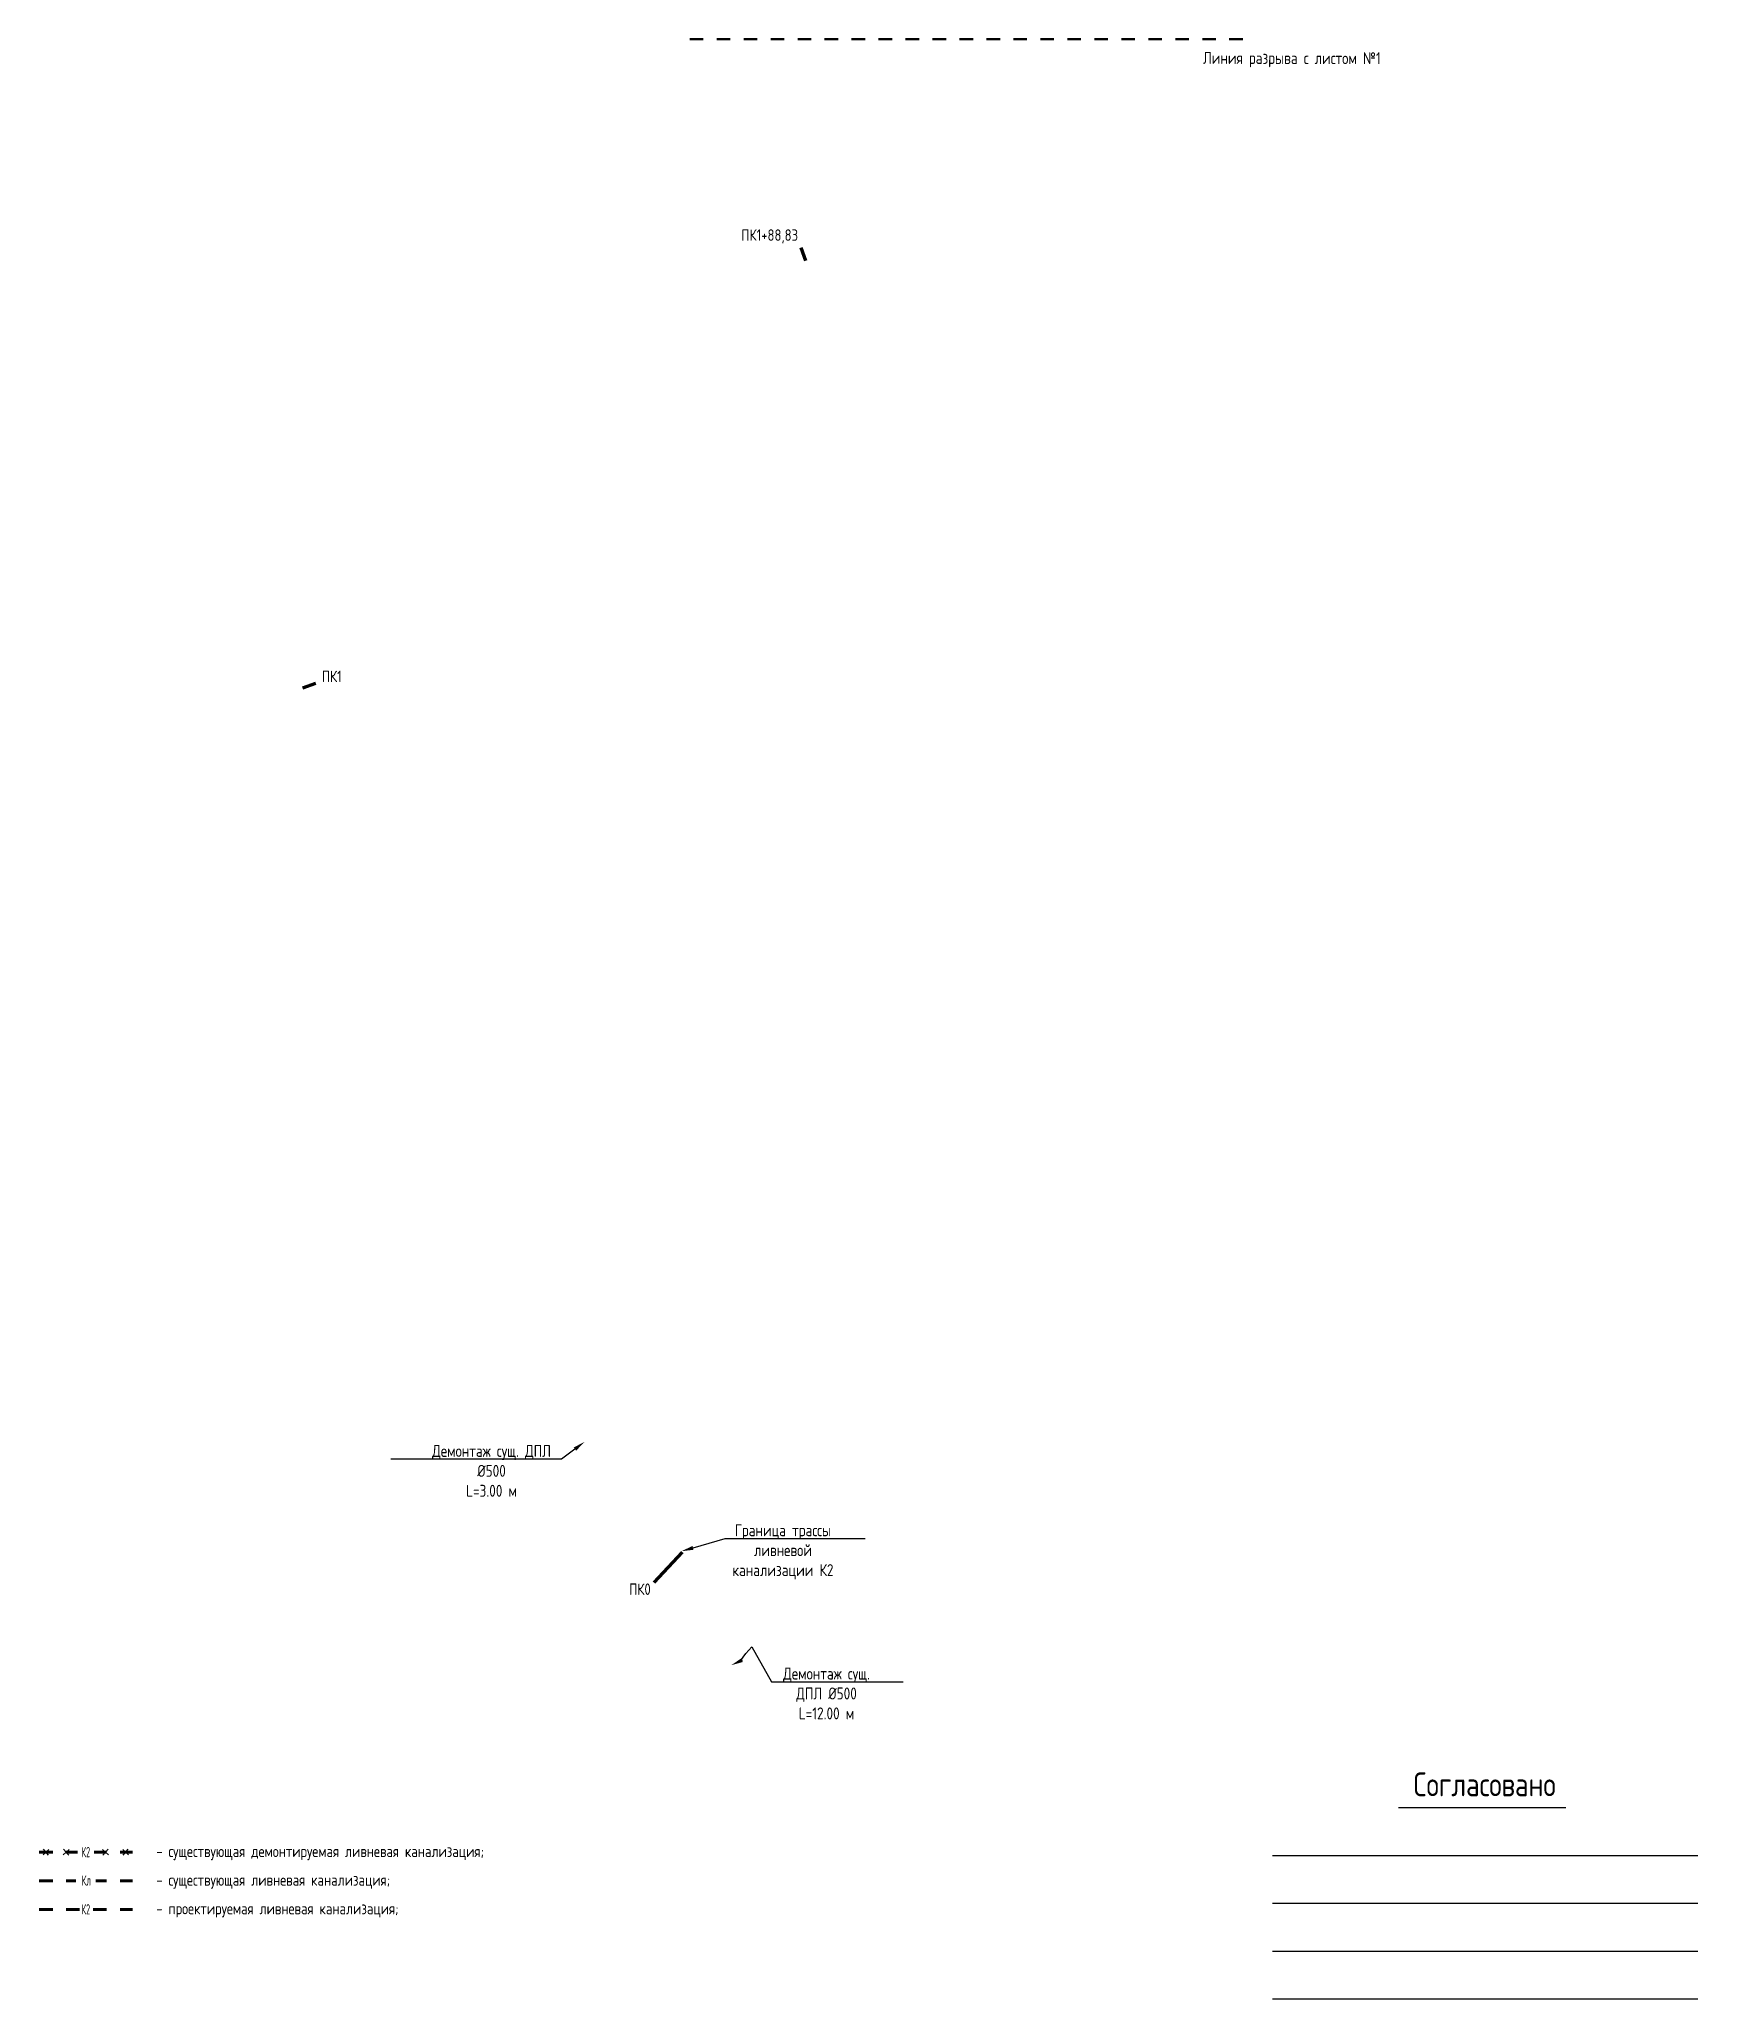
# Model space of a CAD drawing. Header units: millimetres. Extents: x 0 to 24353794, y -11289 to 22795266.
# Drawn here: x 23806701 to 23980216, y 22257844 to 22462879 of the extents above; entities that cross this region are included whole.
import ezdxf
from ezdxf import colors
from ezdxf.entities.mleader import LeaderData, LeaderLine
from ezdxf.math import Vec2, Vec3

# ---------------------------------------------------------------- set-up
doc = ezdxf.new("R2010")
doc.units = ezdxf.units.MM
doc.set_wipeout_variables(frame=1)
doc.linetypes.add('Штриховая', pattern=[2822.222233, 1411.111116, -1411.111116])
for name, color, linetype, lineweight in [('Text blocks_Ном._пера__28', 7, 'Continuous', 13), ('В1', 140, 'Continuous', 40), ('ВК_Текст', 7, 'Continuous', 25), ('Пикеты', 1, 'Continuous', 60), ('Труба К2', 7, 'Continuous', 60)]:
    doc.layers.add(name, color=color, linetype=linetype, lineweight=lineweight)
doc.layers.add('Выноски', color=7, linetype='Continuous')
doc.styles.add('GOST 2.304', font='GOST_type.ttf')
doc.styles.add('GOST_100', font='cs_gost2304.shx', dxfattribs={"width": 0.7, "height": 300})

msp = doc.modelspace()

# ---------------------------------------------------------------- texts
at = {"insert": (23928452.6, 22461544.3), "char_height": 1250, "attachment_point": 1, "rotation": 359.898905, "style": 'GOST 2.304'}
msp.add_mtext_dynamic_manual_height_columns('Линия разрыва с листом №1', width=25694.826, gutter_width=12.5, heights=[0], dxfattribs=at)
at = {"layer": 'Text blocks_Ном._пера__28', "style": 'GOST 2.304'}
for s, p in [('- существующая демонтируемая ливневая канализация;', (23818953, 22272674.2)), ('- существующая ливневая канализация;', (23818953, 22269679.3)), ('- проектируемая ливневая канализация;', (23818953, 22266684.4))]:
    msp.add_text(s, height=1200, dxfattribs=at).set_placement(p)
at = {"layer": 'Пикеты', "style": 'GOST 2.304'}
for s, p in [('ПК1+88,83', (23880152.3, 22441781.8, -228747)), ('ПК1', (23836267.7, 22395605.8, -344094)), ('ПК0', (23868422.7, 22300104, -228419))]:
    msp.add_text(s, height=1200, dxfattribs=at).set_placement(p)

# ---------------------------------------------------------------- blocks, each defined once
blk = doc.blocks.new('*U4')
at = {"color": 255}
blk.add_wipeout([(-200, 125), (200, 125), (200, -125), (-200, -125)], dxfattribs=at)
at = {"layer": 'ВК_Текст', "insert": (0, 0), "char_height": 250, "attachment_point": 5, "style": 'GOST_100'}
blk.add_mtext('К2', dxfattribs=at)
blk = doc.blocks.new('hfdsaf')
at = {"color": 255}
blk.add_wipeout([(-1038, 533), (1038, 533), (1038, -533), (-1038, -533)], dxfattribs=at)
at = {"layer": 'ВК_Текст', "insert": (51, 25), "char_height": 1066.7, "attachment_point": 5, "rotation": 359.99126, "style": 'GOST_100'}
blk.add_mtext('Кл', dxfattribs=at)

# ---------------------------------------------------------------- linework, layer by layer
at = {"color": 1, "linetype": 'Штриховая', "lineweight": 50}
msp.add_line((23874760.6, 22462878.7, 115163), (23932634.3, 22462878.7, 115163), dxfattribs=at)
for p, q in [((23807720, 22273458.7, 72632), (23807104.7, 22272924.7, -72639.2)), ((23807679.4, 22272884, 72632), (23807145.4, 22273499.4, -72639.2)), ((23815442.5, 22273458.7, 72632), (23816057.9, 22272924.7, -72639.2)), ((23815483.2, 22272884, 72632), (23816017.2, 22273499.4, -72639.2))]:
    msp.add_line(p, q)
at = {"layer": 'Пикеты', "color": 240, "lineweight": 70, "true_color": 0xed1f24}
for p, q in [((23886911.3, 22439692.7), (23886412.9, 22441056.1)), ((23835596.1, 22395479.2), (23834234.7, 22394975.3)), ((23871023.6, 22301403.2, -126680), (23873999.6, 22304582.6, -126680))]:
    msp.add_line(p, q, dxfattribs=at)
at = {"layer": 'Труба К2', "linetype": 'Штриховая'}
for p, q in [((23806700.5, 22273191.7), (23816462, 22273191.7)), ((23806700.5, 22270196.8), (23816462, 22270196.8))]:
    msp.add_line(p, q, dxfattribs=at)

# ---------------------------------------------------------------- block references
at = {"layer": 'ВК_Текст', "xscale": 4.266666666666672, "yscale": 4.266666666666672, "zscale": 4.266666666666672}
msp.add_blockref('*U4', (23811581.2, 22267201.9), dxfattribs=at)

msp.set_redraw_order([(e.dxf.handle, doc.entitydb.next_handle()) for e in msp.query("TEXT MTEXT ATTDEF DIMENSION ARC_DIMENSION")])  # texts and dimensions are drawn at this point

# ---------------------------------------------------------------- leaders
at = {"layer": 'Выноски', "color": 0, "lineweight": -2}
ml = msp.add_multileader_mtext('Standard', dxfattribs=at)
ml.set_content('{\\C0;Демонтаж сущ. ДПЛ\\P%%C500\\PL=3.00 м}', color=5, style='GOST 2.304')
ml.set_leader_properties(lineweight=-3)
ml.build(insert=Vec2(0, 0))
ml.multileader.update_dxf_attribs({"text_left_attachment_type": 6, "text_right_attachment_type": 6, "dogleg_length": 1, "arrow_head_size": 1250, "scale": 500})
ctx = ml.context
ctx.base_point, ctx.scale, ctx.char_height, ctx.arrow_head_size, ctx.landing_gap_size, ctx.plane_origin = Vec3(23846809.8, 22314292.7), 500, 1250, 1250, 900, Vec3(23841906.6, 22286817.9)
ctx.left_attachment, ctx.right_attachment, ctx.text_align_type = 6, 6, 1
notes = []
notes.append((ctx, [(1, (1, 1, 0), (23861341.9, 22314292.7), (-1, 0), 99.8, [(1, [(23863747.5, 22316120.1)], 0, [])])]))
ctx.mtext.insert, ctx.mtext.alignment, ctx.mtext.flow_direction = Vec3(23854025.9, 22315792.7), 2, 5
ml = msp.add_multileader_mtext('Standard', dxfattribs=at)
ml.set_content('{\\C0;Граница трассы\\Pливневой\\Pканализации К2}', color=5, style='GOST 2.304')
ml.set_leader_properties(lineweight=-3)
ml.build(insert=Vec2(0, 0))
ml.multileader.update_dxf_attribs({"text_left_attachment_type": 6, "text_right_attachment_type": 6, "dogleg_length": 1, "arrow_head_size": 1250, "scale": 500})
ctx = ml.context
ctx.base_point, ctx.scale, ctx.char_height, ctx.arrow_head_size, ctx.landing_gap_size, ctx.plane_origin = Vec3(23878574.3, 22305991.3, -126680), 500, 1250, 1250, 900, Vec3(23881441.8, 22301335.1, -126680)
ctx.left_attachment, ctx.right_attachment, ctx.text_align_type = 6, 6, 1
notes.append((ctx, [(0, (1, 1, 0), (23878474.4, 22305991.3, -126680), (1, 0), 99.8, [(1, [(23873897.1, 22304678.6, -126680)], 0, [])])]))
ctx.mtext.insert, ctx.mtext.alignment, ctx.mtext.flow_direction = Vec3(23884508.7, 22307491.3, -126680), 2, 5
ml = msp.add_multileader_mtext('Standard', dxfattribs=at)
ml.set_content('{\\C0;Демонтаж сущ.\\PДПЛ %%C500\\PL=12.00 м}', color=5, style='GOST 2.304')
ml.set_leader_properties(lineweight=-3)
ml.build(insert=Vec2(0, 0))
ml.multileader.update_dxf_attribs({"text_left_attachment_type": 6, "text_right_attachment_type": 6, "dogleg_length": 1, "arrow_head_size": 1250, "scale": 500})
ctx = ml.context
ctx.base_point, ctx.scale, ctx.char_height, ctx.arrow_head_size, ctx.landing_gap_size, ctx.plane_origin = Vec3(23883400.9, 22291000, 105124), 500, 1250, 1250, 900, Vec3(23867412.3, 22268160.3, 105124)
ctx.left_attachment, ctx.right_attachment, ctx.text_align_type = 6, 6, 1
notes.append((ctx, [(0, (1, 1, 0), (23883301.1, 22291000, 105124), (1, 0), 99.8, [(4, [(23879092.5, 22292745.7, 105124), (23880084.4, 22293206.3, 105124), (23880640.1, 22293964.5, 105124), (23881262.1, 22294682.7, 105124)], 0, [])])]))
ctx.mtext.insert, ctx.mtext.alignment, ctx.mtext.flow_direction = Vec3(23889067.3, 22292500, 105124), 2, 5
for ctx, leaders in notes:
    for number, flags, end, landing, length, lines in leaders:
        leader = LeaderData()
        leader.index, (leader.has_last_leader_line, leader.has_dogleg_vector, leader.attachment_direction) = number, flags
        leader.last_leader_point, leader.dogleg_vector, leader.dogleg_length = Vec3(end), Vec3(landing), length
        for number, points, colour, breaks in lines:
            line = LeaderLine()
            line.index, line.vertices, line.color, line.breaks = number, Vec3.list(points), colors.encode_raw_color(colour), breaks
            leader.lines.append(line)
        ctx.leaders.append(leader)

# ---------------------------------------------------------------- next in the draw order: linework, layer by layer
at = {"layer": 'Труба К2', "linetype": 'Штриховая'}
msp.add_line((23806700.5, 22267201.9), (23816462, 22267201.9), dxfattribs=at)

# ---------------------------------------------------------------- next in the draw order: block references
msp.add_blockref('hfdsaf', (23811581.3, 22270197))
at = {"layer": 'ВК_Текст', "xscale": 4.266666666666672, "yscale": 4.266666666666672, "zscale": 4.266666666666672}
msp.add_blockref('*U4', (23811581.3, 22273191.7), dxfattribs=at)

# ---------------------------------------------------------------- next in the draw order: linework, layer by layer
for p, q in [((23809829.2, 22273458.7, 72643.8), (23809213.8, 22272924.7, -72627.3)), ((23809788.5, 22272884, 72643.8), (23809254.5, 22273499.4, -72627.3)), ((23813333.4, 22273458.7, 72643.8), (23813948.8, 22272924.7, -72627.3)), ((23813374.1, 22272884, 72643.8), (23813908.1, 22273499.4, -72627.3))]:
    msp.add_line(p, q)

# ---------------------------------------------------------------- next in the draw order: leaders
at = {"layer": 'В1', "color": 0, "linetype": 'ByBlock', "lineweight": -3}
ml = msp.add_multileader_mtext('Standard', dxfattribs=at)
ml.set_content('{\\C0;Согласовано}', color=5, style='GOST 2.304')
ml.set_leader_properties(lineweight=-3)
ml.build(insert=Vec2(0, 0))
ml.multileader.update_dxf_attribs({"text_left_attachment_type": 6, "text_right_attachment_type": 6, "dogleg_length": 1, "arrow_head_size": 1250, "scale": 500})
ctx = ml.context
ctx.base_point, ctx.scale, ctx.char_height, ctx.arrow_head_size, ctx.landing_gap_size, ctx.plane_origin = Vec3(23998370.7, 22587856.2), 500, 2500, 1250, 900, Vec3(24017612.1, 22584586.9)
ctx.left_attachment, ctx.right_attachment, ctx.text_align_type = 6, 6, 1
notes = []
notes.append((ctx, [(0, (0, 0, 0), (0, 0), (1, 0), 1, [])]))
ctx.mtext.insert, ctx.mtext.alignment, ctx.mtext.flow_direction = Vec3(24006954.8, 22590856.2), 2, 5
ctx.mtext.has_bg_fill, ctx.mtext.bg_color, ctx.mtext.bg_scale_factor, ctx.mtext.bg_transparency, ctx.mtext.use_window_bg_color = 1, -1027028792, 1.5, 0, 1
for ctx, leaders in notes:
    for number, flags, end, landing, length, lines in leaders:
        leader = LeaderData()
        leader.index, (leader.has_last_leader_line, leader.has_dogleg_vector, leader.attachment_direction) = number, flags
        leader.last_leader_point, leader.dogleg_vector, leader.dogleg_length = Vec3(end), Vec3(landing), length
        for number, points, colour, breaks in lines:
            line = LeaderLine()
            line.index, line.vertices, line.color, line.breaks = number, Vec3.list(points), colors.encode_raw_color(colour), breaks
            leader.lines.append(line)
        ctx.leaders.append(leader)

# ---------------------------------------------------------------- next in the draw order: leaders
ml = msp.add_multileader_mtext('Standard', dxfattribs=at)
ml.set_content('{\\C0;Согласовано}', color=5, style='GOST 2.304')
ml.set_leader_properties(lineweight=-3)
ml.build(insert=Vec2(0, 0))
ml.multileader.update_dxf_attribs({"text_left_attachment_type": 6, "text_right_attachment_type": 6, "dogleg_length": 1, "arrow_head_size": 1250, "scale": 500})
ctx = ml.context
ctx.base_point, ctx.scale, ctx.char_height, ctx.arrow_head_size, ctx.landing_gap_size, ctx.plane_origin = Vec3(24318694.4, 22586548.4), 500, 2500, 1250, 900, Vec3(24337935.8, 22583279)
ctx.left_attachment, ctx.right_attachment, ctx.text_align_type = 6, 6, 1
notes = []
notes.append((ctx, [(0, (0, 0, 0), (0, 0), (1, 0), 1, [])]))
ctx.mtext.insert, ctx.mtext.alignment, ctx.mtext.flow_direction = Vec3(24327278.4, 22589548.4), 2, 5
ctx.mtext.has_bg_fill, ctx.mtext.bg_color, ctx.mtext.bg_scale_factor, ctx.mtext.bg_transparency, ctx.mtext.use_window_bg_color = 1, -1027028792, 1.5, 0, 1
for ctx, leaders in notes:
    for number, flags, end, landing, length, lines in leaders:
        leader = LeaderData()
        leader.index, (leader.has_last_leader_line, leader.has_dogleg_vector, leader.attachment_direction) = number, flags
        leader.last_leader_point, leader.dogleg_vector, leader.dogleg_length = Vec3(end), Vec3(landing), length
        for number, points, colour, breaks in lines:
            line = LeaderLine()
            line.index, line.vertices, line.color, line.breaks = number, Vec3.list(points), colors.encode_raw_color(colour), breaks
            leader.lines.append(line)
        ctx.leaders.append(leader)

# ---------------------------------------------------------------- next in the draw order: leaders
ml = msp.add_multileader_mtext('Standard', dxfattribs=at)
ml.set_content('{\\C0;Согласовано}', color=5, style='GOST 2.304')
ml.set_leader_properties(lineweight=-3)
ml.build(insert=Vec2(0, 0))
ml.multileader.update_dxf_attribs({"text_left_attachment_type": 6, "text_right_attachment_type": 6, "dogleg_length": 1, "arrow_head_size": 1250, "scale": 500})
ctx = ml.context
ctx.base_point, ctx.scale, ctx.char_height, ctx.arrow_head_size, ctx.landing_gap_size, ctx.plane_origin = Vec3(24266414.8, 22280047.5), 500, 2500, 1250, 900, Vec3(24285656.2, 22276778.2)
ctx.left_attachment, ctx.right_attachment, ctx.text_align_type = 6, 6, 1
notes = []
notes.append((ctx, [(0, (0, 0, 0), (0, 0), (1, 0), 1, [])]))
ctx.mtext.insert, ctx.mtext.alignment, ctx.mtext.flow_direction = Vec3(24274998.8, 22283047.5), 2, 5
ctx.mtext.has_bg_fill, ctx.mtext.bg_color, ctx.mtext.bg_scale_factor, ctx.mtext.bg_transparency, ctx.mtext.use_window_bg_color = 1, -1027028792, 1.5, 0, 1
for ctx, leaders in notes:
    for number, flags, end, landing, length, lines in leaders:
        leader = LeaderData()
        leader.index, (leader.has_last_leader_line, leader.has_dogleg_vector, leader.attachment_direction) = number, flags
        leader.last_leader_point, leader.dogleg_vector, leader.dogleg_length = Vec3(end), Vec3(landing), length
        for number, points, colour, breaks in lines:
            line = LeaderLine()
            line.index, line.vertices, line.color, line.breaks = number, Vec3.list(points), colors.encode_raw_color(colour), breaks
            leader.lines.append(line)
        ctx.leaders.append(leader)

# ---------------------------------------------------------------- next in the draw order: leaders
ml = msp.add_multileader_mtext('Standard', dxfattribs=at)
ml.set_content('{\\C0;Согласовано}', color=5, style='GOST 2.304')
ml.set_leader_properties(lineweight=-3)
ml.build(insert=Vec2(0, 0))
ml.multileader.update_dxf_attribs({"text_left_attachment_type": 6, "text_right_attachment_type": 6, "dogleg_length": 1, "arrow_head_size": 1250, "scale": 500})
ctx = ml.context
ctx.base_point, ctx.scale, ctx.char_height, ctx.arrow_head_size, ctx.landing_gap_size, ctx.plane_origin = Vec3(23949335.1, 22278536.2), 500, 2500, 1250, 900, Vec3(23968576.5, 22275266.9)
ctx.left_attachment, ctx.right_attachment, ctx.text_align_type = 6, 6, 1
notes = []
notes.append((ctx, [(0, (0, 0, 0), (0, 0), (1, 0), 1, [])]))
ctx.mtext.insert, ctx.mtext.alignment, ctx.mtext.flow_direction = Vec3(23957919.1, 22281536.2), 2, 5
ctx.mtext.has_bg_fill, ctx.mtext.bg_color, ctx.mtext.bg_scale_factor, ctx.mtext.bg_transparency, ctx.mtext.use_window_bg_color = 1, -1027028792, 1.5, 0, 1
for ctx, leaders in notes:
    for number, flags, end, landing, length, lines in leaders:
        leader = LeaderData()
        leader.index, (leader.has_last_leader_line, leader.has_dogleg_vector, leader.attachment_direction) = number, flags
        leader.last_leader_point, leader.dogleg_vector, leader.dogleg_length = Vec3(end), Vec3(landing), length
        for number, points, colour, breaks in lines:
            line = LeaderLine()
            line.index, line.vertices, line.color, line.breaks = number, Vec3.list(points), colors.encode_raw_color(colour), breaks
            leader.lines.append(line)
        ctx.leaders.append(leader)

# ---------------------------------------------------------------- next in the draw order: linework, layer by layer
for p, q in [((23948911.7, 22277844), (23966419.4, 22277844)), ((23935718.4, 22272844), (23980216.4, 22272844)), ((23935718.4, 22267844), (23980216.4, 22267844)), ((23935718.4, 22262844), (23980216.4, 22262844)), ((23935718.4, 22257844), (23980216.4, 22257844))]:
    msp.add_line(p, q)

doc.saveas('drawing.dxf')
